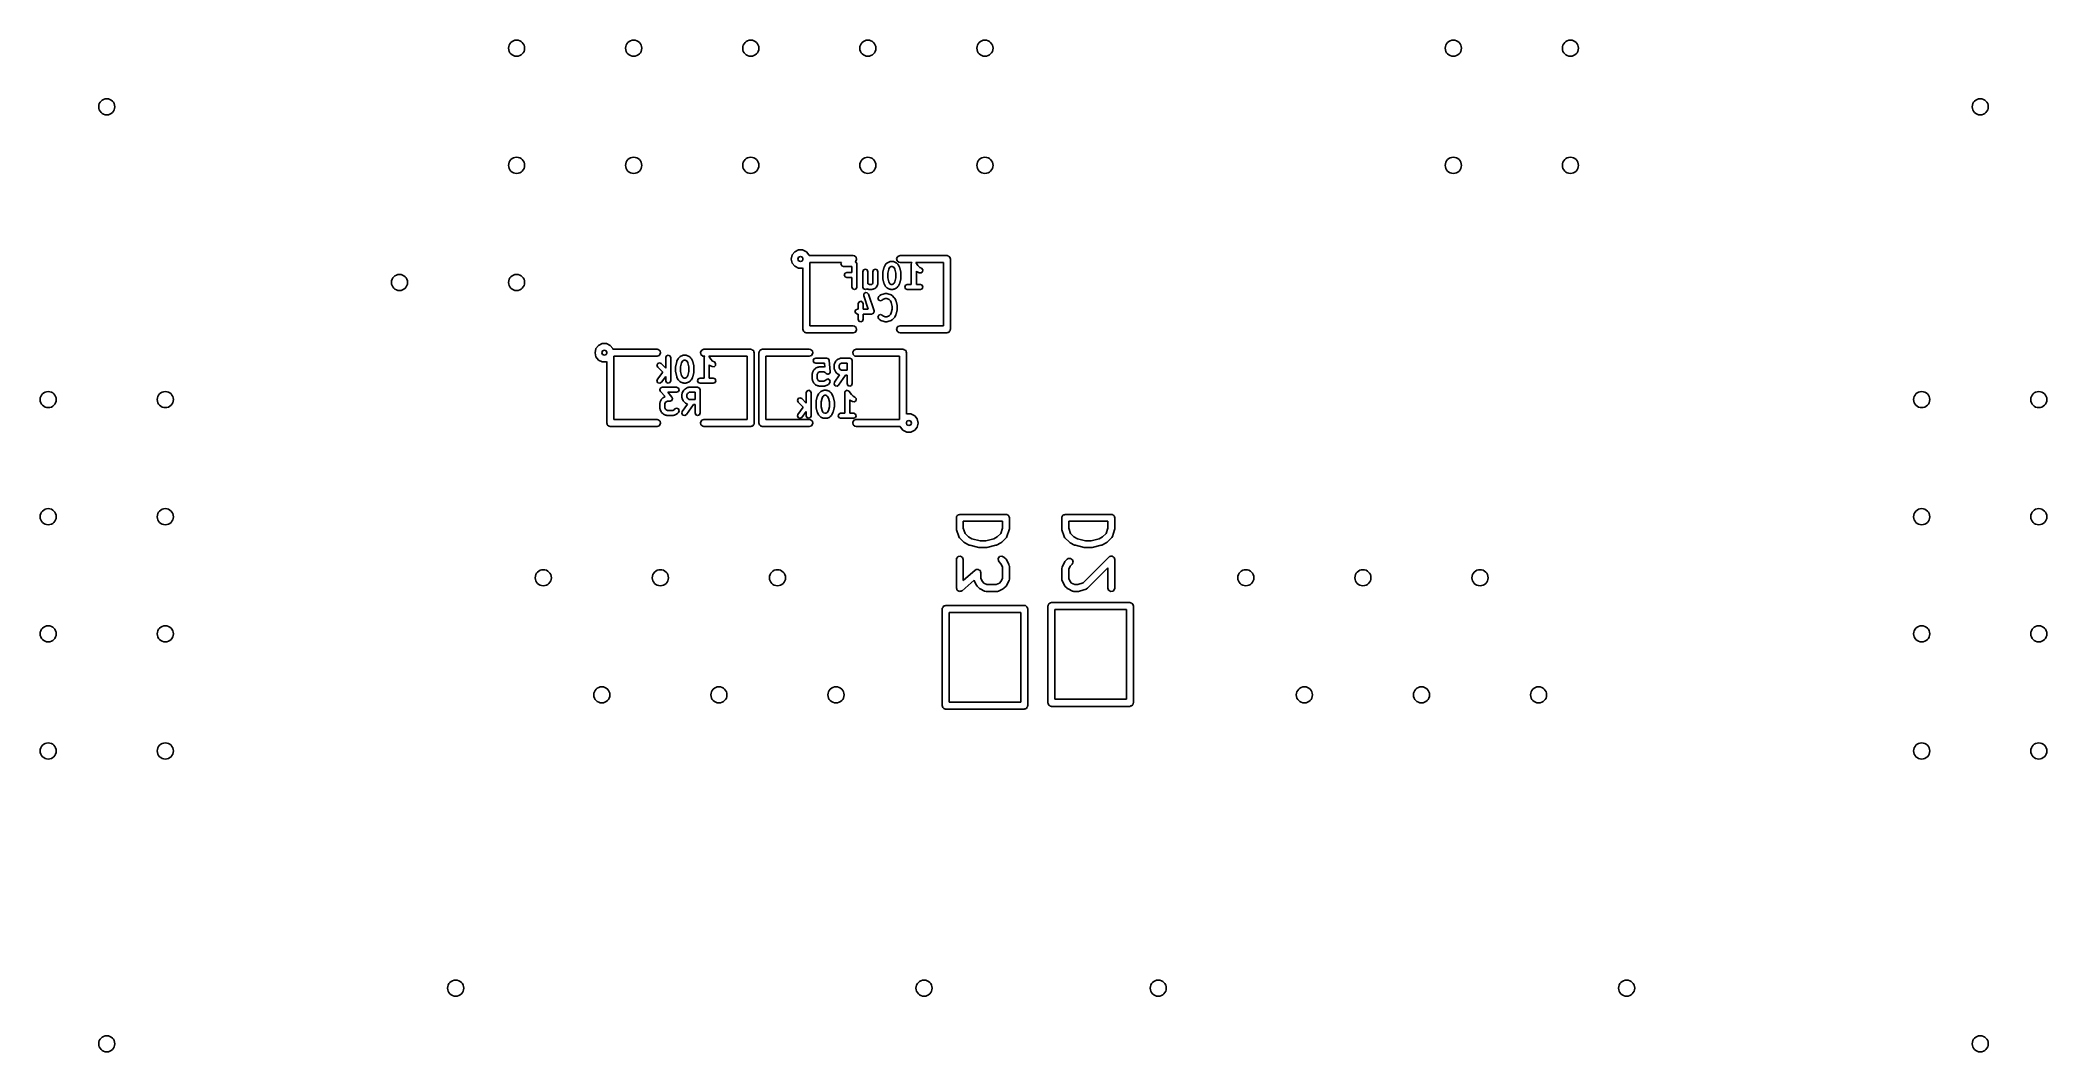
# Model space of a CAD drawing. Extents: x 0.14 to 1.86, y 0.19 to 1.06.
import ezdxf

# ---------------------------------------------------------------- set-up
doc = ezdxf.new("R2010")
doc.units = 0
doc.header["$MEASUREMENT"] = 0
doc.layers.add('BLACK', color=7, linetype='CONTINUOUS')

msp = doc.modelspace()

# ---------------------------------------------------------------- linework, layer by layer
at = {"layer": 'BLACK', "linetype": 'CONTINUOUS'}
for p, q in [((0.7853, 0.8735), (0.7875, 0.8762)), ((0.7875, 0.8762), (0.7907, 0.8778)), ((0.7907, 0.8778), (0.7943, 0.8778)), ((0.7943, 0.8778), (0.7975, 0.8762)), ((0.7975, 0.8762), (0.7997, 0.8735)), ((0.7845, 0.87), (0.7853, 0.8735)), ((0.7853, 0.8665), (0.7845, 0.87)), ((0.7875, 0.8638), (0.7853, 0.8665)), ((0.7907, 0.8622), (0.7875, 0.8638)), ((0.7909, 0.8716), (0.7903, 0.87)), ((0.7903, 0.87), (0.7909, 0.8684)), ((0.7943, 0.8622), (0.7907, 0.8622)), ((0.7925, 0.8722), (0.7909, 0.8716)), ((0.7909, 0.8684), (0.7925, 0.8678)), ((0.7941, 0.8716), (0.7925, 0.8722)), ((0.7925, 0.8678), (0.7941, 0.8684)), ((0.7946, 0.8703), (0.7941, 0.8716)), ((0.7941, 0.8684), (0.7945, 0.8696)), ((0.7945, 0.8624), (0.7943, 0.8622)), ((0.7945, 0.87), (0.7946, 0.8703)), ((0.7945, 0.8696), (0.7945, 0.87)), ((0.7945, 0.81), (0.7945, 0.8624)), ((0.7997, 0.8735), (0.7998, 0.873)), ((0.7998, 0.873), (0.8375, 0.873)), ((0.8276, 0.867), (0.8005, 0.867)), ((0.8005, 0.867), (0.8005, 0.813)), ((0.827, 0.8658), (0.8276, 0.867)), ((0.8277, 0.8643), (0.827, 0.8658)), ((0.8292, 0.8637), (0.8277, 0.8643)), ((0.8364, 0.8637), (0.8292, 0.8637)), ((0.8299, 0.8564), (0.8305, 0.8579)), ((0.8305, 0.8579), (0.832, 0.8586)), ((0.832, 0.8586), (0.8364, 0.8586)), ((0.8364, 0.8586), (0.8364, 0.8637)), ((0.8375, 0.873), (0.8385, 0.8728)), ((0.8385, 0.8728), (0.8401, 0.8715)), ((0.8394, 0.8677), (0.8392, 0.8677)), ((0.8392, 0.8677), (0.8401, 0.8673)), ((0.8404, 0.8695), (0.8394, 0.8677)), ((0.8401, 0.8715), (0.8404, 0.8695)), ((0.8401, 0.8673), (0.8407, 0.8658)), ((0.8407, 0.8658), (0.8407, 0.8461)), ((0.8458, 0.8592), (0.8464, 0.8608)), ((0.8458, 0.8461), (0.8458, 0.8592)), ((0.8464, 0.8608), (0.848, 0.8614)), ((0.848, 0.8614), (0.8495, 0.8608)), ((0.8495, 0.8608), (0.8501, 0.8592)), ((0.8501, 0.8592), (0.8501, 0.8489)), ((0.8543, 0.8592), (0.8549, 0.8608)), ((0.8543, 0.8494), (0.8543, 0.8592)), ((0.8549, 0.8608), (0.8564, 0.8614)), ((0.8564, 0.8614), (0.8579, 0.8608)), ((0.8579, 0.8608), (0.8586, 0.8592)), ((0.8586, 0.8592), (0.8586, 0.8489)), ((0.8627, 0.8583), (0.8628, 0.8586)), ((0.8627, 0.8536), (0.8627, 0.8583)), ((0.8628, 0.8588), (0.8637, 0.8626)), ((0.8628, 0.8586), (0.8628, 0.8588)), ((0.8637, 0.8626), (0.8638, 0.8628)), ((0.8638, 0.8628), (0.8639, 0.863)), ((0.8639, 0.863), (0.8648, 0.8649)), ((0.8648, 0.8649), (0.8651, 0.8651)), ((0.8651, 0.8651), (0.8652, 0.8655)), ((0.8652, 0.8655), (0.8661, 0.8664)), ((0.8661, 0.8664), (0.8665, 0.8665)), ((0.8665, 0.8665), (0.8667, 0.8668)), ((0.8667, 0.8668), (0.8686, 0.8677)), ((0.8678, 0.8613), (0.867, 0.858)), ((0.867, 0.858), (0.867, 0.8539)), ((0.8685, 0.8627), (0.8678, 0.8613)), ((0.8689, 0.8631), (0.8685, 0.8627)), ((0.8686, 0.8677), (0.8691, 0.8678)), ((0.87, 0.8637), (0.8689, 0.8631)), ((0.8691, 0.8678), (0.8695, 0.868)), ((0.8695, 0.868), (0.8714, 0.868)), ((0.8709, 0.8637), (0.87, 0.8637)), ((0.872, 0.8631), (0.8709, 0.8637)), ((0.8714, 0.868), (0.8719, 0.8678)), ((0.8719, 0.8678), (0.8724, 0.8677)), ((0.8725, 0.8627), (0.872, 0.8631)), ((0.8724, 0.8677), (0.8742, 0.8668)), ((0.8731, 0.8613), (0.8725, 0.8627)), ((0.874, 0.858), (0.8731, 0.8613)), ((0.874, 0.8539), (0.874, 0.858)), ((0.8742, 0.8668), (0.8745, 0.8665)), ((0.8745, 0.8665), (0.8748, 0.8664)), ((0.8746, 0.8705), (0.8756, 0.8723)), ((0.8749, 0.8685), (0.8746, 0.8705)), ((0.8748, 0.8664), (0.8757, 0.8655)), ((0.8765, 0.8672), (0.8749, 0.8685)), ((0.8756, 0.8723), (0.8775, 0.873)), ((0.8757, 0.8655), (0.8759, 0.8651)), ((0.8759, 0.8651), (0.8761, 0.8649)), ((0.8761, 0.8649), (0.8771, 0.863)), ((0.8775, 0.867), (0.8765, 0.8672)), ((0.8771, 0.863), (0.8771, 0.8628)), ((0.8771, 0.8628), (0.8773, 0.8626)), ((0.8773, 0.8626), (0.8782, 0.8588)), ((0.8775, 0.873), (0.9175, 0.873)), ((0.8876, 0.867), (0.8775, 0.867)), ((0.8782, 0.8588), (0.8781, 0.8586)), ((0.8781, 0.8586), (0.8783, 0.8583)), ((0.8783, 0.8583), (0.8783, 0.8536)), ((0.8871, 0.8662), (0.8875, 0.8668)), ((0.8872, 0.866), (0.8871, 0.8662)), ((0.8871, 0.8658), (0.8872, 0.866)), ((0.8871, 0.8483), (0.8871, 0.8658)), ((0.8875, 0.8668), (0.8876, 0.867)), ((0.9145, 0.867), (0.891, 0.867)), ((0.891, 0.867), (0.891, 0.867)), ((0.891, 0.867), (0.8928, 0.8644)), ((0.8915, 0.8596), (0.8914, 0.8597)), ((0.8914, 0.8597), (0.8914, 0.8483)), ((0.8918, 0.8595), (0.8915, 0.8596)), ((0.892, 0.8592), (0.8918, 0.8595)), ((0.8939, 0.8583), (0.892, 0.8592)), ((0.8928, 0.8644), (0.8943, 0.8629)), ((0.8955, 0.8581), (0.8939, 0.8583)), ((0.8943, 0.8629), (0.8958, 0.8621)), ((0.8968, 0.8592), (0.8955, 0.8581)), ((0.8958, 0.8621), (0.8969, 0.8609)), ((0.8969, 0.8609), (0.8968, 0.8592)), ((0.9145, 0.813), (0.9145, 0.867)), ((0.9175, 0.873), (0.9179, 0.8729)), ((0.9179, 0.8729), (0.918, 0.8729)), ((0.918, 0.8729), (0.9181, 0.8728)), ((0.9181, 0.8728), (0.9185, 0.8728)), ((0.9185, 0.8728), (0.9191, 0.8723)), ((0.9191, 0.8723), (0.9198, 0.8719)), ((0.9198, 0.8719), (0.9199, 0.8716)), ((0.9199, 0.8716), (0.9201, 0.8715)), ((0.9201, 0.8715), (0.9202, 0.8707)), ((0.9202, 0.8707), (0.9205, 0.87)), ((0.9205, 0.87), (0.9205, 0.81)), ((0.8305, 0.8549), (0.8299, 0.8564)), ((0.832, 0.8543), (0.8305, 0.8549)), ((0.8364, 0.8543), (0.832, 0.8543)), ((0.8364, 0.8461), (0.8364, 0.8543)), ((0.8371, 0.8446), (0.8364, 0.8461)), ((0.8386, 0.844), (0.8371, 0.8446)), ((0.8401, 0.8446), (0.8386, 0.844)), ((0.8407, 0.8461), (0.8401, 0.8446)), ((0.8464, 0.8446), (0.8458, 0.8461)), ((0.848, 0.844), (0.8464, 0.8446)), ((0.8465, 0.8386), (0.8467, 0.8402)), ((0.8467, 0.8402), (0.8479, 0.8413)), ((0.8479, 0.8413), (0.8495, 0.8412)), ((0.8492, 0.8445), (0.848, 0.844)), ((0.8498, 0.8442), (0.8492, 0.8445)), ((0.8495, 0.8412), (0.8506, 0.8399)), ((0.8503, 0.8442), (0.8498, 0.8442)), ((0.8501, 0.8489), (0.8502, 0.8488)), ((0.8502, 0.8488), (0.8513, 0.8483)), ((0.8508, 0.844), (0.8503, 0.8442)), ((0.8506, 0.8399), (0.8553, 0.8259)), ((0.8536, 0.844), (0.8508, 0.844)), ((0.8513, 0.8483), (0.8531, 0.8483)), ((0.8531, 0.8483), (0.8539, 0.8487)), ((0.8541, 0.8442), (0.8536, 0.844)), ((0.8539, 0.8487), (0.8543, 0.8494)), ((0.8545, 0.8442), (0.8541, 0.8442)), ((0.8564, 0.8451), (0.8545, 0.8442)), ((0.8569, 0.8456), (0.8564, 0.8451)), ((0.8574, 0.8461), (0.8569, 0.8456)), ((0.8583, 0.848), (0.8574, 0.8461)), ((0.8584, 0.8485), (0.8583, 0.848)), ((0.8586, 0.8489), (0.8584, 0.8485)), ((0.861, 0.8394), (0.8639, 0.8403)), ((0.8628, 0.8534), (0.8627, 0.8536)), ((0.8628, 0.8531), (0.8628, 0.8534)), ((0.8637, 0.8493), (0.8628, 0.8531)), ((0.8638, 0.8491), (0.8637, 0.8493)), ((0.8639, 0.8489), (0.8638, 0.8491)), ((0.8648, 0.847), (0.8639, 0.8489)), ((0.8639, 0.8403), (0.8642, 0.8403)), ((0.8642, 0.8403), (0.8645, 0.8405)), ((0.8645, 0.8405), (0.8664, 0.8405)), ((0.8651, 0.8468), (0.8648, 0.847)), ((0.8652, 0.8465), (0.8651, 0.8468)), ((0.8661, 0.8455), (0.8652, 0.8465)), ((0.8665, 0.8454), (0.8661, 0.8455)), ((0.8664, 0.8405), (0.8667, 0.8403)), ((0.8667, 0.8451), (0.8665, 0.8454)), ((0.8686, 0.8442), (0.8667, 0.8451)), ((0.8667, 0.8403), (0.8671, 0.8403)), ((0.867, 0.8539), (0.8678, 0.8506)), ((0.8671, 0.8403), (0.8699, 0.8394)), ((0.8678, 0.8506), (0.8685, 0.8493)), ((0.8685, 0.8493), (0.8689, 0.8488)), ((0.8691, 0.8442), (0.8686, 0.8442)), ((0.8689, 0.8488), (0.87, 0.8483)), ((0.8695, 0.844), (0.8691, 0.8442)), ((0.8714, 0.844), (0.8695, 0.844)), ((0.87, 0.8483), (0.8709, 0.8483)), ((0.8709, 0.8483), (0.872, 0.8488)), ((0.8719, 0.8442), (0.8714, 0.844)), ((0.8724, 0.8442), (0.8719, 0.8442)), ((0.872, 0.8488), (0.8725, 0.8493)), ((0.8742, 0.8451), (0.8724, 0.8442)), ((0.8725, 0.8493), (0.8731, 0.8506)), ((0.8731, 0.8506), (0.874, 0.8539)), ((0.8745, 0.8454), (0.8742, 0.8451)), ((0.8748, 0.8455), (0.8745, 0.8454)), ((0.8757, 0.8465), (0.8748, 0.8455)), ((0.8759, 0.8468), (0.8757, 0.8465)), ((0.8761, 0.847), (0.8759, 0.8468)), ((0.8771, 0.8489), (0.8761, 0.847)), ((0.8773, 0.8493), (0.8771, 0.8491)), ((0.8771, 0.8491), (0.8771, 0.8489)), ((0.8782, 0.8531), (0.8773, 0.8493)), ((0.8783, 0.8536), (0.8781, 0.8534)), ((0.8781, 0.8534), (0.8782, 0.8531)), ((0.8815, 0.8461), (0.8821, 0.8476)), ((0.8821, 0.8446), (0.8815, 0.8461)), ((0.8821, 0.8476), (0.8836, 0.8483)), ((0.8836, 0.844), (0.8821, 0.8446)), ((0.8836, 0.8483), (0.8871, 0.8483)), ((0.8892, 0.844), (0.8836, 0.844)), ((0.8949, 0.844), (0.8892, 0.844)), ((0.8914, 0.8483), (0.8949, 0.8483)), ((0.8949, 0.8483), (0.8964, 0.8476)), ((0.8964, 0.8446), (0.8949, 0.844)), ((0.8964, 0.8476), (0.897, 0.8461)), ((0.897, 0.8461), (0.8964, 0.8446)), ((0.8389, 0.8252), (0.8396, 0.8267)), ((0.8396, 0.8237), (0.8389, 0.8252)), ((0.8396, 0.8267), (0.8411, 0.8273)), ((0.8411, 0.823), (0.8396, 0.8237)), ((0.8411, 0.8273), (0.8417, 0.8273)), ((0.8417, 0.823), (0.8411, 0.823)), ((0.8417, 0.8317), (0.8424, 0.8333)), ((0.8417, 0.8273), (0.8417, 0.8317)), ((0.8417, 0.8186), (0.8417, 0.823)), ((0.8424, 0.8333), (0.8439, 0.8339)), ((0.8439, 0.8339), (0.8454, 0.8333)), ((0.8454, 0.8333), (0.846, 0.8317)), ((0.846, 0.8317), (0.846, 0.8273)), ((0.846, 0.8273), (0.8503, 0.8273)), ((0.8533, 0.823), (0.846, 0.823)), ((0.846, 0.823), (0.846, 0.8186)), ((0.8503, 0.8273), (0.8465, 0.8386)), ((0.8536, 0.8232), (0.8533, 0.823)), ((0.854, 0.8231), (0.8536, 0.8232)), ((0.8543, 0.8235), (0.854, 0.8231)), ((0.8548, 0.8237), (0.8543, 0.8235)), ((0.8549, 0.824), (0.8548, 0.8237)), ((0.8552, 0.8242), (0.8549, 0.824)), ((0.8554, 0.8252), (0.8552, 0.8247)), ((0.8552, 0.8247), (0.8552, 0.8242)), ((0.8553, 0.8259), (0.8553, 0.8255)), ((0.8553, 0.8255), (0.8554, 0.8252)), ((0.8586, 0.8364), (0.8593, 0.838)), ((0.8593, 0.8349), (0.8586, 0.8364)), ((0.8593, 0.838), (0.8602, 0.8389)), ((0.8608, 0.8343), (0.8593, 0.8349)), ((0.8593, 0.822), (0.8608, 0.8226)), ((0.8602, 0.8389), (0.8607, 0.8391)), ((0.8607, 0.8391), (0.861, 0.8394)), ((0.8623, 0.8349), (0.8608, 0.8343)), ((0.8608, 0.8226), (0.8623, 0.822)), ((0.8629, 0.8355), (0.8623, 0.8349)), ((0.8649, 0.8362), (0.8629, 0.8355)), ((0.8661, 0.8362), (0.8649, 0.8362)), ((0.8681, 0.8355), (0.8661, 0.8362)), ((0.8693, 0.8342), (0.8681, 0.8355)), ((0.8681, 0.8214), (0.8693, 0.8227)), ((0.87, 0.8329), (0.8693, 0.8342)), ((0.8693, 0.8227), (0.87, 0.8241)), ((0.8699, 0.8394), (0.8703, 0.8391)), ((0.8708, 0.8296), (0.87, 0.8329)), ((0.87, 0.8241), (0.8708, 0.8273)), ((0.8703, 0.8391), (0.8707, 0.8389)), ((0.8707, 0.8389), (0.8726, 0.837)), ((0.8708, 0.8273), (0.8708, 0.8296)), ((0.8726, 0.837), (0.8728, 0.8367)), ((0.8728, 0.8367), (0.873, 0.8365)), ((0.873, 0.8365), (0.874, 0.8346)), ((0.874, 0.8346), (0.874, 0.8343)), ((0.874, 0.8343), (0.8741, 0.8341)), ((0.8741, 0.8228), (0.874, 0.8226)), ((0.8741, 0.8341), (0.8751, 0.8304)), ((0.8751, 0.8265), (0.8741, 0.8228)), ((0.8751, 0.8304), (0.875, 0.8301)), ((0.875, 0.8301), (0.8751, 0.8299)), ((0.8751, 0.8271), (0.875, 0.8268)), ((0.875, 0.8268), (0.8751, 0.8265)), ((0.8751, 0.8299), (0.8751, 0.8271)), ((0.7948, 0.8093), (0.7945, 0.81)), ((0.7949, 0.8085), (0.7948, 0.8093)), ((0.7951, 0.8084), (0.7949, 0.8085)), ((0.7952, 0.8081), (0.7951, 0.8084)), ((0.7959, 0.8077), (0.7952, 0.8081)), ((0.7965, 0.8072), (0.7959, 0.8077)), ((0.7969, 0.8072), (0.7965, 0.8072)), ((0.797, 0.8071), (0.7969, 0.8072)), ((0.7971, 0.8071), (0.797, 0.8071)), ((0.7975, 0.807), (0.7971, 0.8071)), ((0.8375, 0.807), (0.7975, 0.807)), ((0.8005, 0.813), (0.8375, 0.813)), ((0.8375, 0.813), (0.8385, 0.8128)), ((0.8394, 0.8077), (0.8375, 0.807)), ((0.8385, 0.8128), (0.8401, 0.8115)), ((0.8404, 0.8095), (0.8394, 0.8077)), ((0.8401, 0.8115), (0.8404, 0.8095)), ((0.8424, 0.8171), (0.8417, 0.8186)), ((0.8439, 0.8165), (0.8424, 0.8171)), ((0.8454, 0.8171), (0.8439, 0.8165)), ((0.846, 0.8186), (0.8454, 0.8171)), ((0.8586, 0.8205), (0.8593, 0.822)), ((0.8593, 0.819), (0.8586, 0.8205)), ((0.8602, 0.818), (0.8593, 0.819)), ((0.8607, 0.8178), (0.8602, 0.818)), ((0.861, 0.8175), (0.8607, 0.8178)), ((0.8639, 0.8166), (0.861, 0.8175)), ((0.8623, 0.822), (0.8629, 0.8214)), ((0.8629, 0.8214), (0.8649, 0.8208)), ((0.8642, 0.8166), (0.8639, 0.8166)), ((0.8645, 0.8165), (0.8642, 0.8166)), ((0.8664, 0.8165), (0.8645, 0.8165)), ((0.8649, 0.8208), (0.8661, 0.8208)), ((0.8661, 0.8208), (0.8681, 0.8214)), ((0.8667, 0.8166), (0.8664, 0.8165)), ((0.8671, 0.8166), (0.8667, 0.8166)), ((0.8699, 0.8175), (0.8671, 0.8166)), ((0.8703, 0.8178), (0.8699, 0.8175)), ((0.8707, 0.818), (0.8703, 0.8178)), ((0.8726, 0.8199), (0.8707, 0.818)), ((0.8728, 0.8202), (0.8726, 0.8199)), ((0.873, 0.8205), (0.8728, 0.8202)), ((0.874, 0.8223), (0.873, 0.8205)), ((0.874, 0.8226), (0.874, 0.8223)), ((0.8746, 0.8105), (0.8756, 0.8123)), ((0.8749, 0.8085), (0.8746, 0.8105)), ((0.8765, 0.8072), (0.8749, 0.8085)), ((0.8756, 0.8123), (0.8775, 0.813)), ((0.8775, 0.807), (0.8765, 0.8072)), ((0.8775, 0.813), (0.9145, 0.813)), ((0.9175, 0.807), (0.8775, 0.807)), ((0.9182, 0.8073), (0.9175, 0.807)), ((0.919, 0.8074), (0.9182, 0.8073)), ((0.9191, 0.8076), (0.919, 0.8074)), ((0.9194, 0.8077), (0.9191, 0.8076)), ((0.9198, 0.8084), (0.9194, 0.8077)), ((0.9203, 0.809), (0.9198, 0.8084)), ((0.9204, 0.8095), (0.9203, 0.8094)), ((0.9203, 0.8094), (0.9203, 0.809)), ((0.9205, 0.81), (0.9204, 0.8096)), ((0.9204, 0.8096), (0.9204, 0.8095)), ((0.617, 0.79), (0.6178, 0.7935)), ((0.6178, 0.7865), (0.617, 0.79)), ((0.6178, 0.7935), (0.62, 0.7962)), ((0.62, 0.7962), (0.6232, 0.7978)), ((0.6234, 0.7916), (0.6228, 0.79)), ((0.6228, 0.79), (0.6234, 0.7884)), ((0.6232, 0.7978), (0.6268, 0.7978)), ((0.625, 0.7922), (0.6234, 0.7916)), ((0.6234, 0.7884), (0.625, 0.7878)), ((0.6266, 0.7916), (0.625, 0.7922)), ((0.625, 0.7878), (0.6266, 0.7884)), ((0.6271, 0.7903), (0.6266, 0.7916)), ((0.6266, 0.7884), (0.627, 0.7896)), ((0.6268, 0.7978), (0.63, 0.7962)), ((0.627, 0.79), (0.6271, 0.7903)), ((0.627, 0.7896), (0.627, 0.79)), ((0.63, 0.7962), (0.6322, 0.7935)), ((0.6322, 0.7935), (0.6323, 0.793)), ((0.6323, 0.793), (0.67, 0.793)), ((0.67, 0.793), (0.671, 0.7928)), ((0.671, 0.7928), (0.6726, 0.7915)), ((0.6729, 0.7895), (0.6719, 0.7877)), ((0.6726, 0.7915), (0.6729, 0.7895)), ((0.7071, 0.7905), (0.7081, 0.7923)), ((0.7074, 0.7885), (0.7071, 0.7905)), ((0.709, 0.7872), (0.7074, 0.7885)), ((0.7081, 0.7923), (0.71, 0.793)), ((0.71, 0.793), (0.75, 0.793)), ((0.75, 0.793), (0.7504, 0.7929)), ((0.7504, 0.7929), (0.7505, 0.7929)), ((0.7505, 0.7929), (0.7506, 0.7928)), ((0.7506, 0.7928), (0.751, 0.7928)), ((0.751, 0.7928), (0.7516, 0.7923)), ((0.7516, 0.7923), (0.7523, 0.7919)), ((0.7523, 0.7919), (0.7524, 0.7916)), ((0.7524, 0.7916), (0.7526, 0.7915)), ((0.7526, 0.7915), (0.7527, 0.7907)), ((0.7527, 0.7907), (0.753, 0.79)), ((0.753, 0.79), (0.753, 0.73)), ((0.757, 0.79), (0.7571, 0.7904)), ((0.757, 0.73), (0.757, 0.79)), ((0.7571, 0.7905), (0.7572, 0.7906)), ((0.7571, 0.7904), (0.7571, 0.7905)), ((0.7572, 0.791), (0.7577, 0.7916)), ((0.7572, 0.7906), (0.7572, 0.791)), ((0.7577, 0.7916), (0.7581, 0.7923)), ((0.7581, 0.7923), (0.7584, 0.7924)), ((0.7584, 0.7924), (0.7585, 0.7926)), ((0.7585, 0.7926), (0.7593, 0.7927)), ((0.7593, 0.7927), (0.76, 0.793)), ((0.76, 0.793), (0.8, 0.793)), ((0.8, 0.793), (0.801, 0.7928)), ((0.801, 0.7928), (0.8026, 0.7915)), ((0.8029, 0.7895), (0.8019, 0.7877)), ((0.8026, 0.7915), (0.8029, 0.7895)), ((0.8371, 0.7905), (0.8381, 0.7923)), ((0.8374, 0.7885), (0.8371, 0.7905)), ((0.839, 0.7872), (0.8374, 0.7885)), ((0.8381, 0.7923), (0.84, 0.793)), ((0.84, 0.793), (0.88, 0.793)), ((0.88, 0.793), (0.8804, 0.7929)), ((0.8804, 0.7929), (0.8805, 0.7929)), ((0.8805, 0.7929), (0.8806, 0.7928)), ((0.8806, 0.7928), (0.881, 0.7928)), ((0.881, 0.7928), (0.8816, 0.7923)), ((0.8816, 0.7923), (0.8823, 0.7919)), ((0.8823, 0.7919), (0.8824, 0.7916)), ((0.8824, 0.7916), (0.8826, 0.7915)), ((0.8826, 0.7915), (0.8827, 0.7907)), ((0.8827, 0.7907), (0.883, 0.79)), ((0.883, 0.79), (0.883, 0.7376)), ((0.62, 0.7838), (0.6178, 0.7865)), ((0.6232, 0.7822), (0.62, 0.7838)), ((0.6268, 0.7822), (0.6232, 0.7822)), ((0.627, 0.7824), (0.6268, 0.7822)), ((0.627, 0.73), (0.627, 0.7824)), ((0.67, 0.787), (0.633, 0.787)), ((0.633, 0.787), (0.633, 0.733)), ((0.6699, 0.7792), (0.6705, 0.7808)), ((0.6705, 0.7777), (0.6699, 0.7792)), ((0.6719, 0.7877), (0.67, 0.787)), ((0.6703, 0.7674), (0.6748, 0.7734)), ((0.6705, 0.7808), (0.672, 0.7814)), ((0.6748, 0.7734), (0.6705, 0.7777)), ((0.672, 0.7814), (0.6735, 0.7808)), ((0.6735, 0.7808), (0.6774, 0.7769)), ((0.6774, 0.7858), (0.678, 0.7873)), ((0.6774, 0.7769), (0.6774, 0.7858)), ((0.678, 0.7873), (0.6795, 0.788)), ((0.6795, 0.788), (0.681, 0.7873)), ((0.681, 0.7873), (0.6817, 0.7858)), ((0.6817, 0.7858), (0.6817, 0.7661)), ((0.6858, 0.7783), (0.6859, 0.7786)), ((0.6858, 0.7736), (0.6858, 0.7783)), ((0.6859, 0.7734), (0.6858, 0.7736)), ((0.6859, 0.7788), (0.6868, 0.7826)), ((0.6859, 0.7786), (0.6859, 0.7788)), ((0.6859, 0.7731), (0.6859, 0.7734)), ((0.6868, 0.7693), (0.6859, 0.7731)), ((0.6868, 0.7826), (0.687, 0.7828)), ((0.687, 0.783), (0.6879, 0.7849)), ((0.687, 0.7828), (0.687, 0.783)), ((0.6879, 0.7849), (0.6882, 0.7851)), ((0.6882, 0.7851), (0.6883, 0.7855)), ((0.6883, 0.7855), (0.6893, 0.7864)), ((0.6893, 0.7864), (0.6896, 0.7865)), ((0.6896, 0.7865), (0.6898, 0.7868)), ((0.6898, 0.7868), (0.6917, 0.7877)), ((0.6909, 0.7813), (0.6901, 0.778)), ((0.6901, 0.778), (0.6901, 0.7739)), ((0.6901, 0.7739), (0.6909, 0.7706)), ((0.6916, 0.7827), (0.6909, 0.7813)), ((0.6921, 0.7831), (0.6916, 0.7827)), ((0.6917, 0.7877), (0.6922, 0.7878)), ((0.6932, 0.7837), (0.6921, 0.7831)), ((0.6922, 0.7878), (0.6927, 0.788)), ((0.6927, 0.788), (0.6945, 0.788)), ((0.694, 0.7837), (0.6932, 0.7837)), ((0.6951, 0.7831), (0.694, 0.7837)), ((0.6945, 0.788), (0.695, 0.7878)), ((0.695, 0.7878), (0.6955, 0.7877)), ((0.6956, 0.7827), (0.6951, 0.7831)), ((0.6955, 0.7877), (0.6974, 0.7868)), ((0.6963, 0.7813), (0.6956, 0.7827)), ((0.6971, 0.778), (0.6963, 0.7813)), ((0.6963, 0.7706), (0.6971, 0.7739)), ((0.6971, 0.7739), (0.6971, 0.778)), ((0.6974, 0.7868), (0.6976, 0.7865)), ((0.6976, 0.7865), (0.6979, 0.7864)), ((0.6979, 0.7864), (0.6989, 0.7855)), ((0.6989, 0.7855), (0.699, 0.7851)), ((0.699, 0.7851), (0.6993, 0.7849)), ((0.6993, 0.7849), (0.7002, 0.783)), ((0.7002, 0.783), (0.7002, 0.7828)), ((0.7002, 0.7828), (0.7004, 0.7826)), ((0.7004, 0.7826), (0.7013, 0.7788)), ((0.7013, 0.7731), (0.7004, 0.7693)), ((0.7013, 0.7788), (0.7013, 0.7786)), ((0.7013, 0.7786), (0.7014, 0.7783)), ((0.7014, 0.7736), (0.7013, 0.7734)), ((0.7013, 0.7734), (0.7013, 0.7731)), ((0.7014, 0.7783), (0.7014, 0.7736)), ((0.71, 0.787), (0.709, 0.7872)), ((0.7107, 0.787), (0.71, 0.787)), ((0.7102, 0.7862), (0.7106, 0.7868)), ((0.7103, 0.786), (0.7102, 0.7862)), ((0.7102, 0.7858), (0.7103, 0.786)), ((0.7102, 0.7683), (0.7102, 0.7858)), ((0.7106, 0.7868), (0.7107, 0.787)), ((0.747, 0.787), (0.7141, 0.787)), ((0.7141, 0.787), (0.7141, 0.787)), ((0.7141, 0.787), (0.7159, 0.7844)), ((0.7146, 0.7796), (0.7145, 0.7797)), ((0.7145, 0.7797), (0.7145, 0.7683)), ((0.7149, 0.7795), (0.7146, 0.7796)), ((0.7151, 0.7792), (0.7149, 0.7795)), ((0.717, 0.7783), (0.7151, 0.7792)), ((0.7159, 0.7844), (0.7174, 0.7829)), ((0.7187, 0.7781), (0.717, 0.7783)), ((0.7174, 0.7829), (0.7189, 0.7821)), ((0.7199, 0.7792), (0.7187, 0.7781)), ((0.7189, 0.7821), (0.72, 0.7809)), ((0.72, 0.7809), (0.7199, 0.7792)), ((0.747, 0.733), (0.747, 0.787)), ((0.8, 0.787), (0.763, 0.787)), ((0.763, 0.787), (0.763, 0.733)), ((0.8019, 0.7877), (0.8, 0.787)), ((0.8024, 0.7721), (0.8026, 0.7725)), ((0.8024, 0.7674), (0.8024, 0.7721)), ((0.8026, 0.773), (0.8035, 0.7749)), ((0.8026, 0.7725), (0.8026, 0.773)), ((0.8033, 0.7833), (0.8039, 0.7848)), ((0.8039, 0.7818), (0.8033, 0.7833)), ((0.8035, 0.7749), (0.8038, 0.7751)), ((0.8038, 0.7751), (0.8039, 0.7754)), ((0.8039, 0.7848), (0.8055, 0.7855)), ((0.8055, 0.7812), (0.8039, 0.7818)), ((0.8039, 0.7754), (0.8049, 0.7764)), ((0.8049, 0.7764), (0.8052, 0.7765)), ((0.8052, 0.7765), (0.8054, 0.7768)), ((0.8054, 0.7768), (0.8073, 0.7777)), ((0.8055, 0.7855), (0.8148, 0.7855)), ((0.8129, 0.7812), (0.8055, 0.7812)), ((0.8072, 0.7727), (0.8067, 0.7715)), ((0.8067, 0.7715), (0.8067, 0.7679)), ((0.8077, 0.7731), (0.8072, 0.7727)), ((0.8073, 0.7777), (0.8078, 0.7778)), ((0.8088, 0.7737), (0.8077, 0.7731)), ((0.8078, 0.7778), (0.8083, 0.778)), ((0.8083, 0.778), (0.813, 0.778)), ((0.8125, 0.7737), (0.8088, 0.7737)), ((0.8136, 0.7731), (0.8125, 0.7737)), ((0.8132, 0.7778), (0.8129, 0.7812)), ((0.813, 0.778), (0.8132, 0.7778)), ((0.8143, 0.7724), (0.8136, 0.7731)), ((0.8144, 0.7724), (0.8143, 0.7724)), ((0.8144, 0.7723), (0.8144, 0.7724)), ((0.8151, 0.7721), (0.8144, 0.7723)), ((0.8148, 0.7855), (0.8155, 0.7852)), ((0.8158, 0.7718), (0.8151, 0.7721)), ((0.8155, 0.7852), (0.8162, 0.785)), ((0.8159, 0.7718), (0.8158, 0.7718)), ((0.816, 0.7718), (0.8159, 0.7718)), ((0.8166, 0.7721), (0.816, 0.7718)), ((0.8162, 0.785), (0.8163, 0.7849)), ((0.8163, 0.7849), (0.8164, 0.7848)), ((0.8164, 0.7848), (0.8166, 0.7842)), ((0.8166, 0.7842), (0.817, 0.7835)), ((0.8173, 0.7724), (0.8166, 0.7721)), ((0.817, 0.7835), (0.8179, 0.7741)), ((0.8174, 0.7726), (0.8173, 0.7725)), ((0.8173, 0.7725), (0.8173, 0.7724)), ((0.8177, 0.7733), (0.8174, 0.7726)), ((0.8179, 0.7739), (0.8177, 0.7733)), ((0.8179, 0.7741), (0.8179, 0.774)), ((0.8179, 0.774), (0.8179, 0.7739)), ((0.8211, 0.7796), (0.8213, 0.78)), ((0.8211, 0.7767), (0.8211, 0.7796)), ((0.8213, 0.7763), (0.8211, 0.7767)), ((0.8213, 0.78), (0.8214, 0.7805)), ((0.8214, 0.7758), (0.8213, 0.7763)), ((0.8214, 0.7805), (0.8223, 0.7824)), ((0.8223, 0.7739), (0.8214, 0.7758)), ((0.8223, 0.7824), (0.8226, 0.7826)), ((0.8226, 0.7737), (0.8223, 0.7739)), ((0.8226, 0.7826), (0.8227, 0.783)), ((0.8227, 0.7733), (0.8226, 0.7737)), ((0.8227, 0.783), (0.8236, 0.7839)), ((0.8236, 0.7724), (0.8227, 0.7733)), ((0.8236, 0.7839), (0.824, 0.784)), ((0.824, 0.7723), (0.8236, 0.7724)), ((0.824, 0.784), (0.8242, 0.7843)), ((0.8242, 0.772), (0.824, 0.7723)), ((0.8242, 0.7843), (0.8261, 0.7852)), ((0.8259, 0.7711), (0.8242, 0.772)), ((0.826, 0.7802), (0.8254, 0.7791)), ((0.8254, 0.7791), (0.8254, 0.7773)), ((0.8254, 0.7773), (0.826, 0.7761)), ((0.8264, 0.7806), (0.826, 0.7802)), ((0.826, 0.7761), (0.8264, 0.7757)), ((0.8261, 0.7852), (0.8266, 0.7853)), ((0.8275, 0.7812), (0.8264, 0.7806)), ((0.8264, 0.7757), (0.8275, 0.7751)), ((0.8266, 0.7853), (0.827, 0.7855)), ((0.827, 0.7855), (0.8345, 0.7855)), ((0.8324, 0.7812), (0.8275, 0.7812)), ((0.8275, 0.7751), (0.8324, 0.7751)), ((0.8324, 0.7751), (0.8324, 0.7812)), ((0.8345, 0.7855), (0.8361, 0.7848)), ((0.8361, 0.7848), (0.8367, 0.7833)), ((0.8367, 0.7833), (0.8367, 0.7636)), ((0.84, 0.787), (0.839, 0.7872)), ((0.877, 0.787), (0.84, 0.787)), ((0.877, 0.733), (0.877, 0.787)), ((0.6699, 0.7658), (0.6703, 0.7674)), ((0.6707, 0.7644), (0.6699, 0.7658)), ((0.6723, 0.764), (0.6707, 0.7644)), ((0.6737, 0.7648), (0.6723, 0.764)), ((0.6724, 0.7585), (0.6727, 0.7591)), ((0.6724, 0.7584), (0.6724, 0.7585)), ((0.6724, 0.7583), (0.6724, 0.7584)), ((0.6727, 0.7576), (0.6724, 0.7583)), ((0.6727, 0.7591), (0.673, 0.7598)), ((0.6729, 0.7569), (0.6727, 0.7576)), ((0.6768, 0.7525), (0.6729, 0.7569)), ((0.673, 0.7598), (0.6731, 0.7599)), ((0.6731, 0.7599), (0.6738, 0.7602)), ((0.6731, 0.7599), (0.6731, 0.7599)), ((0.6774, 0.7697), (0.6737, 0.7648)), ((0.6738, 0.7602), (0.6745, 0.7605)), ((0.6745, 0.7605), (0.6867, 0.7605)), ((0.6774, 0.7661), (0.6774, 0.7697)), ((0.678, 0.7646), (0.6774, 0.7661)), ((0.6795, 0.764), (0.678, 0.7646)), ((0.6867, 0.7562), (0.6793, 0.7562)), ((0.6793, 0.7562), (0.6827, 0.7522)), ((0.681, 0.7646), (0.6795, 0.764)), ((0.6817, 0.7661), (0.681, 0.7646)), ((0.6867, 0.7605), (0.6882, 0.7598)), ((0.6882, 0.7568), (0.6867, 0.7562)), ((0.687, 0.7691), (0.6868, 0.7693)), ((0.687, 0.7689), (0.687, 0.7691)), ((0.6879, 0.767), (0.687, 0.7689)), ((0.6882, 0.7668), (0.6879, 0.767)), ((0.6883, 0.7665), (0.6882, 0.7668)), ((0.6882, 0.7598), (0.6889, 0.7583)), ((0.6889, 0.7583), (0.6882, 0.7568)), ((0.6893, 0.7655), (0.6883, 0.7665)), ((0.6896, 0.7654), (0.6893, 0.7655)), ((0.6898, 0.7651), (0.6896, 0.7654)), ((0.6917, 0.7642), (0.6898, 0.7651)), ((0.6909, 0.7706), (0.6916, 0.7693)), ((0.6911, 0.7546), (0.6913, 0.755)), ((0.6911, 0.7517), (0.6911, 0.7546)), ((0.6913, 0.755), (0.6914, 0.7555)), ((0.6914, 0.7555), (0.6923, 0.7574)), ((0.6916, 0.7693), (0.6921, 0.7688)), ((0.6922, 0.7642), (0.6917, 0.7642)), ((0.6921, 0.7688), (0.6932, 0.7683)), ((0.6927, 0.764), (0.6922, 0.7642)), ((0.6923, 0.7574), (0.6926, 0.7576)), ((0.6926, 0.7576), (0.6927, 0.758)), ((0.6945, 0.764), (0.6927, 0.764)), ((0.6927, 0.758), (0.6936, 0.7589)), ((0.6932, 0.7683), (0.694, 0.7683)), ((0.6936, 0.7589), (0.694, 0.759)), ((0.694, 0.7683), (0.6951, 0.7688)), ((0.694, 0.759), (0.6942, 0.7593)), ((0.6942, 0.7593), (0.6961, 0.7602)), ((0.695, 0.7642), (0.6945, 0.764)), ((0.6955, 0.7642), (0.695, 0.7642)), ((0.6951, 0.7688), (0.6956, 0.7693)), ((0.696, 0.7552), (0.6954, 0.7541)), ((0.6974, 0.7651), (0.6955, 0.7642)), ((0.6956, 0.7693), (0.6963, 0.7706)), ((0.6964, 0.7556), (0.696, 0.7552)), ((0.6961, 0.7602), (0.6966, 0.7603)), ((0.6975, 0.7562), (0.6964, 0.7556)), ((0.6966, 0.7603), (0.697, 0.7605)), ((0.697, 0.7605), (0.7045, 0.7605)), ((0.6976, 0.7654), (0.6974, 0.7651)), ((0.7024, 0.7562), (0.6975, 0.7562)), ((0.6979, 0.7655), (0.6976, 0.7654)), ((0.6989, 0.7665), (0.6979, 0.7655)), ((0.699, 0.7668), (0.6989, 0.7665)), ((0.6993, 0.767), (0.699, 0.7668)), ((0.7002, 0.7689), (0.6993, 0.767)), ((0.7004, 0.7693), (0.7002, 0.7691)), ((0.7002, 0.7691), (0.7002, 0.7689)), ((0.7024, 0.7501), (0.7024, 0.7562)), ((0.7045, 0.7605), (0.7061, 0.7598)), ((0.7046, 0.7661), (0.7052, 0.7676)), ((0.7052, 0.7646), (0.7046, 0.7661)), ((0.7052, 0.7676), (0.7067, 0.7683)), ((0.7067, 0.764), (0.7052, 0.7646)), ((0.7061, 0.7598), (0.7067, 0.7583)), ((0.7067, 0.7683), (0.7102, 0.7683)), ((0.7124, 0.764), (0.7067, 0.764)), ((0.7067, 0.7583), (0.7067, 0.7386)), ((0.718, 0.764), (0.7124, 0.764)), ((0.7145, 0.7683), (0.718, 0.7683)), ((0.718, 0.7683), (0.7195, 0.7676)), ((0.7195, 0.7646), (0.718, 0.764)), ((0.7195, 0.7676), (0.7201, 0.7661)), ((0.7201, 0.7661), (0.7195, 0.7646)), ((0.7974, 0.7558), (0.798, 0.7573)), ((0.7974, 0.7469), (0.7974, 0.7558)), ((0.798, 0.7573), (0.7995, 0.758)), ((0.7995, 0.758), (0.801, 0.7573)), ((0.801, 0.7573), (0.8017, 0.7558)), ((0.8017, 0.7558), (0.8017, 0.7361)), ((0.8026, 0.7669), (0.8024, 0.7674)), ((0.8026, 0.7664), (0.8026, 0.7669)), ((0.8035, 0.7645), (0.8026, 0.7664)), ((0.8038, 0.7643), (0.8035, 0.7645)), ((0.8039, 0.764), (0.8038, 0.7643)), ((0.8049, 0.763), (0.8039, 0.764)), ((0.8052, 0.7629), (0.8049, 0.763)), ((0.8054, 0.7626), (0.8052, 0.7629)), ((0.8073, 0.7617), (0.8054, 0.7626)), ((0.8067, 0.7679), (0.8072, 0.7668)), ((0.807, 0.753), (0.8079, 0.7549)), ((0.8072, 0.7668), (0.8077, 0.7663)), ((0.8078, 0.7617), (0.8073, 0.7617)), ((0.8077, 0.7663), (0.8088, 0.7658)), ((0.8083, 0.7615), (0.8078, 0.7617)), ((0.8079, 0.7549), (0.8082, 0.7551)), ((0.8082, 0.7551), (0.8083, 0.7555)), ((0.813, 0.7615), (0.8083, 0.7615)), ((0.8083, 0.7555), (0.8093, 0.7564)), ((0.8088, 0.7658), (0.8125, 0.7658)), ((0.8093, 0.7564), (0.8096, 0.7565)), ((0.8096, 0.7565), (0.8098, 0.7568)), ((0.8098, 0.7568), (0.8117, 0.7577)), ((0.8117, 0.7577), (0.8122, 0.7578)), ((0.8122, 0.7578), (0.8127, 0.758)), ((0.8125, 0.7658), (0.8136, 0.7663)), ((0.8127, 0.758), (0.8145, 0.758)), ((0.8134, 0.7617), (0.813, 0.7615)), ((0.8139, 0.7617), (0.8134, 0.7617)), ((0.8136, 0.7663), (0.8143, 0.767)), ((0.8158, 0.7626), (0.8139, 0.7617)), ((0.8143, 0.767), (0.8158, 0.7676)), ((0.8145, 0.758), (0.815, 0.7578)), ((0.815, 0.7578), (0.8155, 0.7577)), ((0.8155, 0.7577), (0.8174, 0.7568)), ((0.8158, 0.7676), (0.8173, 0.767)), ((0.816, 0.7629), (0.8158, 0.7626)), ((0.8164, 0.763), (0.816, 0.7629)), ((0.8173, 0.764), (0.8164, 0.763)), ((0.8173, 0.767), (0.8179, 0.7655)), ((0.8179, 0.7655), (0.8173, 0.764)), ((0.8174, 0.7568), (0.8176, 0.7565)), ((0.8176, 0.7565), (0.8179, 0.7564)), ((0.8179, 0.7564), (0.8189, 0.7555)), ((0.8189, 0.7555), (0.819, 0.7551)), ((0.819, 0.7551), (0.8193, 0.7549)), ((0.8193, 0.7549), (0.8202, 0.753)), ((0.8212, 0.7632), (0.8215, 0.7648)), ((0.8221, 0.7618), (0.8212, 0.7632)), ((0.8215, 0.7648), (0.8259, 0.7711)), ((0.8237, 0.7615), (0.8221, 0.7618)), ((0.825, 0.7624), (0.8237, 0.7615)), ((0.831, 0.7708), (0.825, 0.7624)), ((0.8302, 0.7562), (0.8306, 0.7568)), ((0.8303, 0.756), (0.8302, 0.7562)), ((0.8302, 0.7558), (0.8303, 0.756)), ((0.8302, 0.7383), (0.8302, 0.7558)), ((0.8306, 0.7568), (0.8308, 0.7573)), ((0.8308, 0.7573), (0.831, 0.7574)), ((0.8324, 0.7708), (0.831, 0.7708)), ((0.831, 0.7574), (0.8312, 0.7576)), ((0.8312, 0.7576), (0.8318, 0.7577)), ((0.8318, 0.7577), (0.8324, 0.758)), ((0.8324, 0.7636), (0.8324, 0.7708)), ((0.833, 0.7621), (0.8324, 0.7636)), ((0.8324, 0.758), (0.8326, 0.7579)), ((0.8326, 0.7579), (0.8328, 0.7579)), ((0.8328, 0.7579), (0.8333, 0.7576)), ((0.8345, 0.7615), (0.833, 0.7621)), ((0.8333, 0.7576), (0.8339, 0.7573)), ((0.8339, 0.7573), (0.834, 0.7571)), ((0.834, 0.7571), (0.8341, 0.757)), ((0.8341, 0.757), (0.8359, 0.7544)), ((0.8361, 0.7621), (0.8345, 0.7615)), ((0.8359, 0.7544), (0.8374, 0.7529)), ((0.8367, 0.7636), (0.8361, 0.7621)), ((0.6724, 0.7471), (0.6726, 0.7475)), ((0.6724, 0.7424), (0.6724, 0.7471)), ((0.6726, 0.7419), (0.6724, 0.7424)), ((0.6726, 0.748), (0.6735, 0.7499)), ((0.6726, 0.7475), (0.6726, 0.748)), ((0.6726, 0.7414), (0.6726, 0.7419)), ((0.6735, 0.7395), (0.6726, 0.7414)), ((0.6735, 0.7499), (0.6738, 0.7501)), ((0.6738, 0.7393), (0.6735, 0.7395)), ((0.6738, 0.7501), (0.6739, 0.7504)), ((0.6739, 0.739), (0.6738, 0.7393)), ((0.6739, 0.7504), (0.6749, 0.7514)), ((0.6749, 0.738), (0.6739, 0.739)), ((0.6749, 0.7514), (0.6752, 0.7515)), ((0.6752, 0.7379), (0.6749, 0.738)), ((0.6752, 0.7515), (0.6754, 0.7518)), ((0.6754, 0.7376), (0.6752, 0.7379)), ((0.6754, 0.7518), (0.6768, 0.7525)), ((0.6773, 0.7367), (0.6754, 0.7376)), ((0.6772, 0.7477), (0.6767, 0.7465)), ((0.6767, 0.7465), (0.6767, 0.7429)), ((0.6767, 0.7429), (0.6772, 0.7418)), ((0.6777, 0.7481), (0.6772, 0.7477)), ((0.6772, 0.7418), (0.6777, 0.7413)), ((0.6788, 0.7487), (0.6777, 0.7481)), ((0.6777, 0.7413), (0.6788, 0.7408)), ((0.6811, 0.7487), (0.6788, 0.7487)), ((0.6788, 0.7408), (0.6834, 0.7408)), ((0.6818, 0.7489), (0.6811, 0.7487)), ((0.6825, 0.7492), (0.6818, 0.7489)), ((0.6826, 0.7493), (0.6825, 0.7493)), ((0.6825, 0.7493), (0.6825, 0.7492)), ((0.6829, 0.75), (0.6826, 0.7493)), ((0.6827, 0.7522), (0.6829, 0.7515)), ((0.6829, 0.7515), (0.6832, 0.7508)), ((0.6832, 0.7507), (0.6829, 0.75)), ((0.6832, 0.7508), (0.6832, 0.7507)), ((0.6832, 0.7507), (0.6832, 0.7507)), ((0.6834, 0.7408), (0.6845, 0.7413)), ((0.6845, 0.7413), (0.6852, 0.742)), ((0.6867, 0.7376), (0.6849, 0.7367)), ((0.6852, 0.742), (0.6867, 0.7426)), ((0.6867, 0.7426), (0.6882, 0.742)), ((0.687, 0.7379), (0.6867, 0.7376)), ((0.6873, 0.738), (0.687, 0.7379)), ((0.6882, 0.739), (0.6873, 0.738)), ((0.6882, 0.742), (0.6889, 0.7405)), ((0.6889, 0.7405), (0.6882, 0.739)), ((0.6913, 0.7513), (0.6911, 0.7517)), ((0.6912, 0.7382), (0.6915, 0.7398)), ((0.6921, 0.7368), (0.6912, 0.7382)), ((0.6914, 0.7508), (0.6913, 0.7513)), ((0.6923, 0.7489), (0.6914, 0.7508)), ((0.6915, 0.7398), (0.6959, 0.7461)), ((0.6926, 0.7487), (0.6923, 0.7489)), ((0.6927, 0.7483), (0.6926, 0.7487)), ((0.6936, 0.7474), (0.6927, 0.7483)), ((0.694, 0.7473), (0.6936, 0.7474)), ((0.695, 0.7374), (0.6937, 0.7365)), ((0.6942, 0.747), (0.694, 0.7473)), ((0.6959, 0.7461), (0.6942, 0.747)), ((0.701, 0.7458), (0.695, 0.7374)), ((0.6954, 0.7541), (0.6954, 0.7523)), ((0.6954, 0.7523), (0.696, 0.7511)), ((0.696, 0.7511), (0.6964, 0.7507)), ((0.6964, 0.7507), (0.6975, 0.7501)), ((0.6975, 0.7501), (0.7024, 0.7501)), ((0.7024, 0.7458), (0.701, 0.7458)), ((0.7024, 0.7386), (0.7024, 0.7458)), ((0.703, 0.7371), (0.7024, 0.7386)), ((0.7045, 0.7365), (0.703, 0.7371)), ((0.7061, 0.7371), (0.7045, 0.7365)), ((0.7067, 0.7386), (0.7061, 0.7371)), ((0.7899, 0.7492), (0.7905, 0.7508)), ((0.7905, 0.7477), (0.7899, 0.7492)), ((0.7899, 0.7358), (0.7903, 0.7374)), ((0.7903, 0.7374), (0.7948, 0.7434)), ((0.7905, 0.7508), (0.792, 0.7514)), ((0.7948, 0.7434), (0.7905, 0.7477)), ((0.792, 0.7514), (0.7935, 0.7508)), ((0.7935, 0.7508), (0.7974, 0.7469)), ((0.7974, 0.7397), (0.7937, 0.7348)), ((0.7974, 0.7361), (0.7974, 0.7397)), ((0.8058, 0.7483), (0.8059, 0.7486)), ((0.8058, 0.7436), (0.8058, 0.7483)), ((0.8059, 0.7434), (0.8058, 0.7436)), ((0.8059, 0.7488), (0.8068, 0.7526)), ((0.8059, 0.7486), (0.8059, 0.7488)), ((0.8059, 0.7431), (0.8059, 0.7434)), ((0.8068, 0.7393), (0.8059, 0.7431)), ((0.8068, 0.7526), (0.807, 0.7528)), ((0.807, 0.7391), (0.8068, 0.7393)), ((0.807, 0.7528), (0.807, 0.753)), ((0.807, 0.7389), (0.807, 0.7391)), ((0.8079, 0.737), (0.807, 0.7389)), ((0.8082, 0.7368), (0.8079, 0.737)), ((0.8109, 0.7513), (0.8101, 0.748)), ((0.8101, 0.748), (0.8101, 0.7439)), ((0.8101, 0.7439), (0.8109, 0.7406)), ((0.8116, 0.7527), (0.8109, 0.7513)), ((0.8109, 0.7406), (0.8116, 0.7393)), ((0.8121, 0.7531), (0.8116, 0.7527)), ((0.8116, 0.7393), (0.8121, 0.7388)), ((0.8132, 0.7537), (0.8121, 0.7531)), ((0.8121, 0.7388), (0.8132, 0.7383)), ((0.814, 0.7537), (0.8132, 0.7537)), ((0.8132, 0.7383), (0.814, 0.7383)), ((0.8151, 0.7531), (0.814, 0.7537)), ((0.814, 0.7383), (0.8151, 0.7388)), ((0.8156, 0.7527), (0.8151, 0.7531)), ((0.8151, 0.7388), (0.8156, 0.7393)), ((0.8163, 0.7513), (0.8156, 0.7527)), ((0.8156, 0.7393), (0.8163, 0.7406)), ((0.8171, 0.748), (0.8163, 0.7513)), ((0.8163, 0.7406), (0.8171, 0.7439)), ((0.8171, 0.7439), (0.8171, 0.748)), ((0.8193, 0.737), (0.819, 0.7368)), ((0.8202, 0.7389), (0.8193, 0.737)), ((0.8202, 0.753), (0.8202, 0.7528)), ((0.8202, 0.7528), (0.8204, 0.7526)), ((0.8204, 0.7393), (0.8202, 0.7391)), ((0.8202, 0.7391), (0.8202, 0.7389)), ((0.8204, 0.7526), (0.8213, 0.7488)), ((0.8213, 0.7431), (0.8204, 0.7393)), ((0.8213, 0.7488), (0.8213, 0.7486)), ((0.8213, 0.7486), (0.8214, 0.7483)), ((0.8214, 0.7436), (0.8213, 0.7434)), ((0.8213, 0.7434), (0.8213, 0.7431)), ((0.8214, 0.7483), (0.8214, 0.7436)), ((0.8246, 0.7361), (0.8252, 0.7376)), ((0.8252, 0.7376), (0.8267, 0.7383)), ((0.8267, 0.7383), (0.8302, 0.7383)), ((0.8346, 0.7496), (0.8345, 0.7497)), ((0.8345, 0.7497), (0.8345, 0.7383)), ((0.8345, 0.7383), (0.838, 0.7383)), ((0.8349, 0.7495), (0.8346, 0.7496)), ((0.8351, 0.7492), (0.8349, 0.7495)), ((0.837, 0.7483), (0.8351, 0.7492)), ((0.8387, 0.7481), (0.837, 0.7483)), ((0.8374, 0.7529), (0.8389, 0.7521)), ((0.838, 0.7383), (0.8395, 0.7376)), ((0.8399, 0.7492), (0.8387, 0.7481)), ((0.8389, 0.7521), (0.84, 0.7509)), ((0.8395, 0.7376), (0.8401, 0.7361)), ((0.84, 0.7509), (0.8399, 0.7492)), ((0.883, 0.7376), (0.8832, 0.7378)), ((0.8832, 0.7378), (0.8868, 0.7378)), ((0.8868, 0.7378), (0.89, 0.7362)), ((0.6273, 0.7293), (0.627, 0.73)), ((0.6274, 0.7285), (0.6273, 0.7293)), ((0.6276, 0.7284), (0.6274, 0.7285)), ((0.6277, 0.7281), (0.6276, 0.7284)), ((0.6284, 0.7277), (0.6277, 0.7281)), ((0.629, 0.7272), (0.6284, 0.7277)), ((0.6294, 0.7272), (0.629, 0.7272)), ((0.6295, 0.7271), (0.6294, 0.7272)), ((0.6296, 0.7271), (0.6295, 0.7271)), ((0.63, 0.727), (0.6296, 0.7271)), ((0.67, 0.727), (0.63, 0.727)), ((0.633, 0.733), (0.67, 0.733)), ((0.67, 0.733), (0.671, 0.7328)), ((0.6719, 0.7277), (0.67, 0.727)), ((0.671, 0.7328), (0.6726, 0.7315)), ((0.6729, 0.7295), (0.6719, 0.7277)), ((0.6726, 0.7315), (0.6729, 0.7295)), ((0.6778, 0.7367), (0.6773, 0.7367)), ((0.6783, 0.7365), (0.6778, 0.7367)), ((0.6839, 0.7365), (0.6783, 0.7365)), ((0.6844, 0.7367), (0.6839, 0.7365)), ((0.6849, 0.7367), (0.6844, 0.7367)), ((0.6937, 0.7365), (0.6921, 0.7368)), ((0.7071, 0.7305), (0.7081, 0.7323)), ((0.7074, 0.7285), (0.7071, 0.7305)), ((0.709, 0.7272), (0.7074, 0.7285)), ((0.7081, 0.7323), (0.71, 0.733)), ((0.71, 0.727), (0.709, 0.7272)), ((0.71, 0.733), (0.747, 0.733)), ((0.75, 0.727), (0.71, 0.727)), ((0.7507, 0.7273), (0.75, 0.727)), ((0.7515, 0.7274), (0.7507, 0.7273)), ((0.7516, 0.7276), (0.7515, 0.7274)), ((0.7519, 0.7277), (0.7516, 0.7276)), ((0.7523, 0.7284), (0.7519, 0.7277)), ((0.7528, 0.729), (0.7523, 0.7284)), ((0.7529, 0.7295), (0.7528, 0.7294)), ((0.7528, 0.7294), (0.7528, 0.729)), ((0.753, 0.73), (0.7529, 0.7296)), ((0.7529, 0.7296), (0.7529, 0.7295)), ((0.7573, 0.7293), (0.757, 0.73)), ((0.7574, 0.7285), (0.7573, 0.7293)), ((0.7576, 0.7284), (0.7574, 0.7285)), ((0.7577, 0.7281), (0.7576, 0.7284)), ((0.7584, 0.7277), (0.7577, 0.7281)), ((0.759, 0.7272), (0.7584, 0.7277)), ((0.7594, 0.7272), (0.759, 0.7272)), ((0.7595, 0.7271), (0.7594, 0.7272)), ((0.7596, 0.7271), (0.7595, 0.7271)), ((0.76, 0.727), (0.7596, 0.7271)), ((0.8, 0.727), (0.76, 0.727)), ((0.763, 0.733), (0.8, 0.733)), ((0.7907, 0.7344), (0.7899, 0.7358)), ((0.7923, 0.734), (0.7907, 0.7344)), ((0.7937, 0.7348), (0.7923, 0.734)), ((0.798, 0.7346), (0.7974, 0.7361)), ((0.7995, 0.734), (0.798, 0.7346)), ((0.801, 0.7346), (0.7995, 0.734)), ((0.8, 0.733), (0.801, 0.7328)), ((0.8019, 0.7277), (0.8, 0.727)), ((0.8017, 0.7361), (0.801, 0.7346)), ((0.801, 0.7328), (0.8026, 0.7315)), ((0.8029, 0.7295), (0.8019, 0.7277)), ((0.8026, 0.7315), (0.8029, 0.7295)), ((0.8083, 0.7365), (0.8082, 0.7368)), ((0.8093, 0.7355), (0.8083, 0.7365)), ((0.8096, 0.7354), (0.8093, 0.7355)), ((0.8098, 0.7351), (0.8096, 0.7354)), ((0.8117, 0.7342), (0.8098, 0.7351)), ((0.8122, 0.7342), (0.8117, 0.7342)), ((0.8127, 0.734), (0.8122, 0.7342)), ((0.8145, 0.734), (0.8127, 0.734)), ((0.815, 0.7342), (0.8145, 0.734)), ((0.8155, 0.7342), (0.815, 0.7342)), ((0.8174, 0.7351), (0.8155, 0.7342)), ((0.8176, 0.7354), (0.8174, 0.7351)), ((0.8179, 0.7355), (0.8176, 0.7354)), ((0.8189, 0.7365), (0.8179, 0.7355)), ((0.819, 0.7368), (0.8189, 0.7365)), ((0.8252, 0.7346), (0.8246, 0.7361)), ((0.8267, 0.734), (0.8252, 0.7346)), ((0.8324, 0.734), (0.8267, 0.734)), ((0.838, 0.734), (0.8324, 0.734)), ((0.8371, 0.7305), (0.8381, 0.7323)), ((0.8374, 0.7285), (0.8371, 0.7305)), ((0.839, 0.7272), (0.8374, 0.7285)), ((0.8395, 0.7346), (0.838, 0.734)), ((0.8381, 0.7323), (0.84, 0.733)), ((0.84, 0.727), (0.839, 0.7272)), ((0.8401, 0.7361), (0.8395, 0.7346)), ((0.84, 0.733), (0.877, 0.733)), ((0.8777, 0.727), (0.84, 0.727)), ((0.8778, 0.7265), (0.8777, 0.727)), ((0.88, 0.7238), (0.8778, 0.7265)), ((0.8832, 0.7222), (0.88, 0.7238)), ((0.883, 0.73), (0.8829, 0.7297)), ((0.8829, 0.7297), (0.8834, 0.7284)), ((0.8834, 0.7316), (0.883, 0.7304)), ((0.883, 0.7304), (0.883, 0.73)), ((0.8868, 0.7222), (0.8832, 0.7222)), ((0.885, 0.7322), (0.8834, 0.7316)), ((0.8834, 0.7284), (0.885, 0.7278)), ((0.8866, 0.7316), (0.885, 0.7322)), ((0.885, 0.7278), (0.8866, 0.7284)), ((0.8872, 0.73), (0.8866, 0.7316)), ((0.8866, 0.7284), (0.8872, 0.73)), ((0.89, 0.7238), (0.8868, 0.7222)), ((0.89, 0.7362), (0.8922, 0.7335)), ((0.8922, 0.7265), (0.89, 0.7238)), ((0.8922, 0.7335), (0.893, 0.73)), ((0.893, 0.73), (0.8922, 0.7265)), ((0.9263, 0.6507), (0.9266, 0.6513)), ((0.9266, 0.6513), (0.9269, 0.6514)), ((0.9269, 0.6514), (0.9271, 0.6516)), ((0.9271, 0.6516), (0.9278, 0.6517)), ((0.9278, 0.6517), (0.9285, 0.652)), ((0.9285, 0.652), (0.9679, 0.652)), ((0.9679, 0.652), (0.9683, 0.6519)), ((0.9683, 0.6519), (0.9684, 0.652)), ((0.9684, 0.652), (0.9685, 0.6519)), ((0.9685, 0.6519), (0.9689, 0.6518)), ((0.9689, 0.6518), (0.9695, 0.6513)), ((0.9695, 0.6513), (0.9702, 0.651)), ((1.0163, 0.6507), (1.0166, 0.6513)), ((1.0166, 0.6513), (1.0169, 0.6514)), ((1.0169, 0.6514), (1.0171, 0.6516)), ((1.0171, 0.6516), (1.0178, 0.6517)), ((1.0178, 0.6517), (1.0185, 0.652)), ((1.0185, 0.652), (1.0579, 0.652)), ((1.0579, 0.652), (1.0583, 0.6519)), ((1.0583, 0.6519), (1.0584, 0.652)), ((1.0584, 0.652), (1.0585, 0.6519)), ((1.0585, 0.6519), (1.0589, 0.6518)), ((1.0589, 0.6518), (1.0595, 0.6513)), ((1.0595, 0.6513), (1.0602, 0.651)), ((0.9256, 0.6496), (0.9257, 0.6497)), ((0.9257, 0.6494), (0.9256, 0.6496)), ((0.9256, 0.6491), (0.9257, 0.6494)), ((0.9256, 0.6397), (0.9256, 0.6491)), ((0.9256, 0.6396), (0.9256, 0.6397)), ((0.9257, 0.6388), (0.9256, 0.6396)), ((0.9257, 0.6497), (0.9258, 0.6501)), ((0.9276, 0.6331), (0.9257, 0.6388)), ((0.9258, 0.6501), (0.9263, 0.6507)), ((0.965, 0.6461), (0.9315, 0.6461)), ((0.9315, 0.6461), (0.9315, 0.6402)), ((0.9315, 0.6402), (0.933, 0.6357)), ((0.933, 0.6357), (0.9359, 0.6327)), ((0.9605, 0.6327), (0.9635, 0.6357)), ((0.9635, 0.6357), (0.965, 0.6402)), ((0.965, 0.6402), (0.965, 0.6461)), ((0.9707, 0.6388), (0.9688, 0.6331)), ((0.9702, 0.651), (0.9703, 0.6507)), ((0.9703, 0.6507), (0.9705, 0.6505)), ((0.9705, 0.6505), (0.9706, 0.6498)), ((0.9706, 0.6498), (0.9709, 0.6491)), ((0.9709, 0.6397), (0.9707, 0.6388)), ((0.9707, 0.6388), (0.9707, 0.6388)), ((0.9709, 0.6491), (0.9709, 0.6397)), ((1.0156, 0.6496), (1.0157, 0.6497)), ((1.0157, 0.6494), (1.0156, 0.6496)), ((1.0156, 0.6491), (1.0157, 0.6494)), ((1.0156, 0.6397), (1.0156, 0.6491)), ((1.0156, 0.6396), (1.0156, 0.6397)), ((1.0157, 0.6388), (1.0156, 0.6396)), ((1.0157, 0.6497), (1.0158, 0.6501)), ((1.0176, 0.6331), (1.0157, 0.6388)), ((1.0158, 0.6501), (1.0163, 0.6507)), ((1.055, 0.6461), (1.0215, 0.6461)), ((1.0215, 0.6461), (1.0215, 0.6402)), ((1.0215, 0.6402), (1.023, 0.6357)), ((1.023, 0.6357), (1.0259, 0.6327)), ((1.0505, 0.6327), (1.0535, 0.6357)), ((1.0535, 0.6357), (1.055, 0.6402)), ((1.055, 0.6402), (1.055, 0.6461)), ((1.0607, 0.6388), (1.0588, 0.6331)), ((1.0602, 0.651), (1.0603, 0.6507)), ((1.0603, 0.6507), (1.0605, 0.6505)), ((1.0605, 0.6505), (1.0606, 0.6498)), ((1.0606, 0.6498), (1.0609, 0.6491)), ((1.0609, 0.6397), (1.0607, 0.6388)), ((1.0607, 0.6388), (1.0607, 0.6388)), ((1.0609, 0.6491), (1.0609, 0.6397)), ((0.9277, 0.633), (0.9276, 0.6331)), ((0.9277, 0.6328), (0.9277, 0.633)), ((0.9283, 0.632), (0.9277, 0.6328)), ((0.9321, 0.6282), (0.9283, 0.632)), ((0.9328, 0.6277), (0.9321, 0.6282)), ((0.9321, 0.6282), (0.9321, 0.6282)), ((0.9366, 0.6258), (0.9328, 0.6277)), ((0.9359, 0.6327), (0.9389, 0.6312)), ((0.9367, 0.6258), (0.9366, 0.6258)), ((0.9372, 0.6256), (0.9367, 0.6258)), ((0.9447, 0.6237), (0.9372, 0.6256)), ((0.9389, 0.6312), (0.9458, 0.6295)), ((0.9448, 0.6237), (0.9447, 0.6237)), ((0.9454, 0.6236), (0.9448, 0.6237)), ((0.951, 0.6236), (0.9454, 0.6236)), ((0.9458, 0.6295), (0.9507, 0.6295)), ((0.9507, 0.6295), (0.9575, 0.6312)), ((0.9512, 0.6237), (0.951, 0.6236)), ((0.9517, 0.6237), (0.9512, 0.6237)), ((0.9592, 0.6256), (0.9517, 0.6237)), ((0.9575, 0.6312), (0.9605, 0.6327)), ((0.9594, 0.6257), (0.9592, 0.6256)), ((0.9599, 0.6258), (0.9594, 0.6257)), ((0.9636, 0.6277), (0.9599, 0.6258)), ((0.9644, 0.6282), (0.9636, 0.6277)), ((0.9636, 0.6277), (0.9636, 0.6277)), ((0.9681, 0.632), (0.9644, 0.6282)), ((0.9682, 0.6321), (0.9681, 0.632)), ((0.9683, 0.6322), (0.9682, 0.6321)), ((0.9688, 0.6331), (0.9683, 0.6322)), ((1.0177, 0.633), (1.0176, 0.6331)), ((1.0177, 0.6328), (1.0177, 0.633)), ((1.0183, 0.632), (1.0177, 0.6328)), ((1.0221, 0.6282), (1.0183, 0.632)), ((1.0228, 0.6277), (1.0221, 0.6282)), ((1.0221, 0.6282), (1.0221, 0.6282)), ((1.0266, 0.6258), (1.0228, 0.6277)), ((1.0259, 0.6327), (1.0289, 0.6312)), ((1.0267, 0.6258), (1.0266, 0.6258)), ((1.0272, 0.6256), (1.0267, 0.6258)), ((1.0347, 0.6237), (1.0272, 0.6256)), ((1.0289, 0.6312), (1.0358, 0.6295)), ((1.0348, 0.6237), (1.0347, 0.6237)), ((1.0354, 0.6236), (1.0348, 0.6237)), ((1.041, 0.6236), (1.0354, 0.6236)), ((1.0358, 0.6295), (1.0407, 0.6295)), ((1.0407, 0.6295), (1.0475, 0.6312)), ((1.0412, 0.6237), (1.041, 0.6236)), ((1.0417, 0.6237), (1.0412, 0.6237)), ((1.0492, 0.6256), (1.0417, 0.6237)), ((1.0475, 0.6312), (1.0505, 0.6327)), ((1.0494, 0.6257), (1.0492, 0.6256)), ((1.0499, 0.6258), (1.0494, 0.6257)), ((1.0536, 0.6277), (1.0499, 0.6258)), ((1.0544, 0.6282), (1.0536, 0.6277)), ((1.0536, 0.6277), (1.0536, 0.6277)), ((1.0581, 0.632), (1.0544, 0.6282)), ((1.0582, 0.6321), (1.0581, 0.632)), ((1.0583, 0.6322), (1.0582, 0.6321)), ((1.0588, 0.6331), (1.0583, 0.6322)), ((0.9256, 0.6134), (0.9258, 0.6144)), ((0.9256, 0.5891), (0.9256, 0.6134)), ((0.9258, 0.6144), (0.9271, 0.616)), ((0.9271, 0.616), (0.929, 0.6163)), ((0.929, 0.6163), (0.9308, 0.6153)), ((0.9308, 0.6153), (0.9315, 0.6134)), ((0.9315, 0.6134), (0.9315, 0.5956)), ((0.9315, 0.5956), (0.9416, 0.6044)), ((0.9416, 0.6044), (0.942, 0.6046)), ((0.942, 0.6046), (0.9421, 0.6047)), ((0.9421, 0.6047), (0.9422, 0.6048)), ((0.9422, 0.6048), (0.9425, 0.6049)), ((0.9425, 0.6049), (0.9433, 0.605)), ((0.9433, 0.605), (0.944, 0.6051)), ((0.944, 0.6051), (0.9443, 0.605)), ((0.9443, 0.605), (0.9445, 0.605)), ((0.9445, 0.605), (0.9451, 0.6045)), ((0.9451, 0.6045), (0.9458, 0.6041)), ((0.9458, 0.6041), (0.9459, 0.6039)), ((0.9459, 0.6039), (0.9461, 0.6037)), ((0.9461, 0.6037), (0.9462, 0.6029)), ((0.9462, 0.6029), (0.9465, 0.6022)), ((0.9465, 0.6022), (0.9465, 0.5973)), ((0.9613, 0.6142), (0.9625, 0.6159)), ((0.9615, 0.6122), (0.9613, 0.6142)), ((0.9621, 0.6114), (0.9615, 0.6122)), ((0.9636, 0.6098), (0.9621, 0.6114)), ((0.9625, 0.6159), (0.9644, 0.6164)), ((0.965, 0.6071), (0.9636, 0.6098)), ((0.9644, 0.6164), (0.9662, 0.6155)), ((0.965, 0.5973), (0.965, 0.6071)), ((0.9662, 0.6155), (0.9681, 0.6137)), ((0.9681, 0.6137), (0.9686, 0.6129)), ((0.9686, 0.6129), (0.9687, 0.6129)), ((0.9687, 0.6129), (0.9705, 0.6091)), ((0.9705, 0.6091), (0.9708, 0.6082)), ((0.9708, 0.6082), (0.9708, 0.608)), ((0.9708, 0.608), (0.9709, 0.6078)), ((0.9709, 0.6078), (0.9709, 0.5966)), ((1.0156, 0.6059), (1.0158, 0.6069)), ((1.0156, 0.5966), (1.0156, 0.6059)), ((1.0158, 0.6069), (1.0159, 0.6071)), ((1.0159, 0.6073), (1.0178, 0.611)), ((1.0159, 0.6071), (1.0159, 0.6073)), ((1.0178, 0.611), (1.0183, 0.6117)), ((1.0183, 0.6118), (1.0202, 0.6137)), ((1.0183, 0.6117), (1.0183, 0.6118)), ((1.0202, 0.6137), (1.021, 0.6142)), ((1.021, 0.6142), (1.023, 0.6144)), ((1.0228, 0.6079), (1.0215, 0.6052)), ((1.0215, 0.6052), (1.0215, 0.5973)), ((1.0244, 0.6095), (1.0228, 0.6079)), ((1.023, 0.6144), (1.0247, 0.6133)), ((1.0252, 0.6113), (1.0244, 0.6095)), ((1.0247, 0.6133), (1.0252, 0.6113)), ((1.0338, 0.5935), (1.0558, 0.6155)), ((1.055, 0.6063), (1.0375, 0.5889)), ((1.055, 0.5891), (1.055, 0.6063)), ((1.0558, 0.6155), (1.0563, 0.6159)), ((1.0563, 0.6159), (1.0564, 0.616)), ((1.0564, 0.616), (1.0565, 0.616)), ((1.0565, 0.616), (1.0567, 0.6161)), ((1.0567, 0.6161), (1.0575, 0.6162)), ((1.0575, 0.6162), (1.0584, 0.6163)), ((1.0584, 0.6163), (1.0585, 0.6163)), ((1.0585, 0.6163), (1.0587, 0.6163)), ((1.0587, 0.6163), (1.0594, 0.6158)), ((1.0594, 0.6158), (1.0602, 0.6153)), ((1.0602, 0.6153), (1.0602, 0.6152)), ((1.0602, 0.6152), (1.0603, 0.6151)), ((1.0603, 0.6151), (1.0606, 0.6143)), ((1.0606, 0.6143), (1.0609, 0.6134)), ((1.0609, 0.6134), (1.0609, 0.5891)), ((0.9259, 0.5883), (0.9256, 0.5891)), ((0.926, 0.5875), (0.9259, 0.5883)), ((0.9262, 0.5874), (0.926, 0.5875)), ((0.9263, 0.5872), (0.9262, 0.5874)), ((0.927, 0.5868), (0.9263, 0.5872)), ((0.9276, 0.5863), (0.927, 0.5868)), ((0.9278, 0.5863), (0.9276, 0.5863)), ((0.928, 0.5862), (0.9278, 0.5863)), ((0.9288, 0.5863), (0.928, 0.5862)), ((0.9296, 0.5863), (0.9288, 0.5863)), ((0.9299, 0.5865), (0.9296, 0.5863)), ((0.93, 0.5865), (0.9299, 0.5865)), ((0.9301, 0.5866), (0.93, 0.5865)), ((0.9305, 0.5868), (0.9301, 0.5866)), ((0.9407, 0.5958), (0.9305, 0.5868)), ((0.9409, 0.5952), (0.9407, 0.5958)), ((0.9428, 0.5915), (0.9409, 0.5952)), ((0.9433, 0.5907), (0.9428, 0.5915)), ((0.9428, 0.5915), (0.9428, 0.5915)), ((0.9452, 0.5889), (0.9433, 0.5907)), ((0.9453, 0.5888), (0.9452, 0.5889)), ((0.946, 0.5883), (0.9453, 0.5888)), ((0.9497, 0.5864), (0.946, 0.5883)), ((0.9465, 0.5973), (0.9478, 0.5946)), ((0.9478, 0.5946), (0.949, 0.5934)), ((0.949, 0.5934), (0.9517, 0.592)), ((0.9499, 0.5864), (0.9497, 0.5864)), ((0.95, 0.5863), (0.9499, 0.5864)), ((0.951, 0.5861), (0.95, 0.5863)), ((0.9604, 0.5861), (0.951, 0.5861)), ((0.9517, 0.592), (0.9597, 0.592)), ((0.9597, 0.592), (0.9624, 0.5934)), ((0.9606, 0.5862), (0.9604, 0.5861)), ((0.9607, 0.5861), (0.9606, 0.5862)), ((0.9617, 0.5864), (0.9607, 0.5861)), ((0.9655, 0.5883), (0.9617, 0.5864)), ((0.9624, 0.5934), (0.9636, 0.5946)), ((0.9636, 0.5946), (0.965, 0.5973)), ((0.9662, 0.5889), (0.9655, 0.5883)), ((0.9655, 0.5883), (0.9655, 0.5883)), ((0.9681, 0.5907), (0.9662, 0.5889)), ((0.9687, 0.5915), (0.9681, 0.5908)), ((0.9681, 0.5908), (0.9681, 0.5907)), ((0.9705, 0.5952), (0.9687, 0.5915)), ((0.9706, 0.5954), (0.9705, 0.5952)), ((0.9707, 0.5956), (0.9706, 0.5954)), ((0.9709, 0.5966), (0.9707, 0.5956)), ((1.0156, 0.5964), (1.0156, 0.5966)), ((1.0156, 0.5962), (1.0156, 0.5964)), ((1.0159, 0.5952), (1.0156, 0.5962)), ((1.0178, 0.5915), (1.0159, 0.5952)), ((1.0183, 0.5907), (1.0178, 0.5915)), ((1.0178, 0.5915), (1.0178, 0.5915)), ((1.0202, 0.5889), (1.0183, 0.5907)), ((1.0203, 0.5888), (1.0202, 0.5889)), ((1.021, 0.5883), (1.0203, 0.5888)), ((1.0247, 0.5864), (1.021, 0.5883)), ((1.0215, 0.5973), (1.0228, 0.5946)), ((1.0228, 0.5946), (1.024, 0.5934)), ((1.024, 0.5934), (1.0267, 0.592)), ((1.0249, 0.5864), (1.0247, 0.5864)), ((1.025, 0.5863), (1.0249, 0.5864)), ((1.026, 0.5861), (1.025, 0.5863)), ((1.0298, 0.5861), (1.026, 0.5861)), ((1.0267, 0.592), (1.0293, 0.592)), ((1.0293, 0.592), (1.0338, 0.5935)), ((1.0307, 0.5863), (1.0298, 0.5861)), ((1.0298, 0.5861), (1.0298, 0.5861)), ((1.0363, 0.5881), (1.0307, 0.5863)), ((1.0365, 0.5882), (1.0363, 0.5881)), ((1.0367, 0.5883), (1.0365, 0.5882)), ((1.0375, 0.5889), (1.0367, 0.5883)), ((1.0556, 0.5872), (1.055, 0.5891)), ((1.0574, 0.5862), (1.0556, 0.5872)), ((1.0594, 0.5865), (1.0574, 0.5862)), ((1.0607, 0.5881), (1.0594, 0.5865)), ((1.0609, 0.5891), (1.0607, 0.5881)), ((0.9135, 0.5713), (0.9136, 0.5717)), ((0.9135, 0.4887), (0.9135, 0.5713)), ((0.9136, 0.5718), (0.9137, 0.5719)), ((0.9136, 0.5717), (0.9136, 0.5718)), ((0.9137, 0.5723), (0.9142, 0.5729)), ((0.9137, 0.5719), (0.9137, 0.5723)), ((0.9142, 0.5729), (0.9146, 0.5736)), ((0.9146, 0.5736), (0.9149, 0.5737)), ((0.9149, 0.5737), (0.915, 0.5739)), ((0.915, 0.5739), (0.9158, 0.574)), ((0.9158, 0.574), (0.9165, 0.5743)), ((0.9165, 0.5743), (0.9835, 0.5743)), ((0.9195, 0.5683), (0.9195, 0.4917)), ((0.9805, 0.5683), (0.9195, 0.5683)), ((0.9805, 0.4917), (0.9805, 0.5683)), ((0.9835, 0.5743), (0.9839, 0.5742)), ((0.9839, 0.5742), (0.984, 0.5742)), ((0.984, 0.5742), (0.9841, 0.5741)), ((0.9841, 0.5741), (0.9845, 0.5741)), ((0.9845, 0.5741), (0.9851, 0.5736)), ((0.9851, 0.5736), (0.9858, 0.5732)), ((0.9858, 0.5732), (0.9859, 0.5729)), ((0.9859, 0.5729), (0.9861, 0.5728)), ((0.9861, 0.5728), (0.9862, 0.572)), ((0.9862, 0.572), (0.9865, 0.5713)), ((0.9865, 0.5713), (0.9865, 0.4887)), ((1.0038, 0.5737), (1.0039, 0.5741)), ((1.0038, 0.4911), (1.0038, 0.5737)), ((1.0039, 0.5742), (1.004, 0.5743)), ((1.0039, 0.5741), (1.0039, 0.5742)), ((1.004, 0.5747), (1.0045, 0.5753)), ((1.004, 0.5743), (1.004, 0.5747)), ((1.0045, 0.5753), (1.0049, 0.576)), ((1.0049, 0.576), (1.0052, 0.5761)), ((1.0052, 0.5761), (1.0053, 0.5763)), ((1.0053, 0.5763), (1.0061, 0.5764)), ((1.0061, 0.5764), (1.0068, 0.5767)), ((1.0068, 0.5767), (1.0738, 0.5767)), ((1.0098, 0.5707), (1.0098, 0.4941)), ((1.0708, 0.5707), (1.0098, 0.5707)), ((1.0708, 0.4941), (1.0708, 0.5707)), ((1.0738, 0.5767), (1.0742, 0.5766)), ((1.0742, 0.5766), (1.0743, 0.5766)), ((1.0743, 0.5766), (1.0744, 0.5765)), ((1.0744, 0.5765), (1.0748, 0.5765)), ((1.0748, 0.5765), (1.0754, 0.576)), ((1.0754, 0.576), (1.0761, 0.5756)), ((1.0761, 0.5756), (1.0762, 0.5753)), ((1.0762, 0.5753), (1.0764, 0.5752)), ((1.0764, 0.5752), (1.0765, 0.5744)), ((1.0765, 0.5744), (1.0768, 0.5737)), ((1.0768, 0.5737), (1.0768, 0.4911)), ((0.9138, 0.488), (0.9135, 0.4887)), ((0.9139, 0.4872), (0.9138, 0.488)), ((0.9141, 0.4871), (0.9139, 0.4872)), ((0.9142, 0.4868), (0.9141, 0.4871)), ((0.9149, 0.4864), (0.9142, 0.4868)), ((0.9155, 0.4859), (0.9149, 0.4864)), ((0.9159, 0.4859), (0.9155, 0.4859)), ((0.916, 0.4858), (0.9159, 0.4859)), ((0.9161, 0.4858), (0.916, 0.4858)), ((0.9165, 0.4857), (0.9161, 0.4858)), ((0.9835, 0.4857), (0.9165, 0.4857)), ((0.9195, 0.4917), (0.9805, 0.4917)), ((0.9842, 0.486), (0.9835, 0.4857)), ((0.985, 0.4861), (0.9842, 0.486)), ((0.9851, 0.4863), (0.985, 0.4861)), ((0.9854, 0.4864), (0.9851, 0.4863)), ((0.9858, 0.4871), (0.9854, 0.4864)), ((0.9863, 0.4877), (0.9858, 0.4871)), ((0.9864, 0.4882), (0.9863, 0.4881)), ((0.9863, 0.4881), (0.9863, 0.4877)), ((0.9865, 0.4887), (0.9864, 0.4883)), ((0.9864, 0.4883), (0.9864, 0.4882)), ((1.0041, 0.4904), (1.0038, 0.4911)), ((1.0042, 0.4896), (1.0041, 0.4904)), ((1.0044, 0.4895), (1.0042, 0.4896)), ((1.0045, 0.4892), (1.0044, 0.4895)), ((1.0052, 0.4888), (1.0045, 0.4892)), ((1.0058, 0.4883), (1.0052, 0.4888)), ((1.0062, 0.4883), (1.0058, 0.4883)), ((1.0063, 0.4882), (1.0062, 0.4883)), ((1.0064, 0.4882), (1.0063, 0.4882)), ((1.0068, 0.4881), (1.0064, 0.4882)), ((1.0738, 0.4881), (1.0068, 0.4881)), ((1.0098, 0.4941), (1.0708, 0.4941)), ((1.0745, 0.4884), (1.0738, 0.4881)), ((1.0753, 0.4885), (1.0745, 0.4884)), ((1.0754, 0.4887), (1.0753, 0.4885)), ((1.0757, 0.4888), (1.0754, 0.4887)), ((1.0761, 0.4895), (1.0757, 0.4888)), ((1.0766, 0.4901), (1.0761, 0.4895)), ((1.0767, 0.4906), (1.0766, 0.4905)), ((1.0766, 0.4905), (1.0766, 0.4901)), ((1.0768, 0.4911), (1.0767, 0.4907)), ((1.0767, 0.4907), (1.0767, 0.4906))]:
    msp.add_line(p, q, dxfattribs=at)
at = {"layer": 'BLACK'}
for centre in [(0.55, 1.05), (0.65, 1.05), (0.75, 1.05), (0.85, 1.05), (0.95, 1.05), (1.35, 1.05), (1.45, 1.05), (0.2, 1), (1.8, 1), (0.55, 0.95), (0.65, 0.95), (0.75, 0.95), (0.85, 0.95), (0.95, 0.95), (1.35, 0.95), (1.45, 0.95), (0.45, 0.85), (0.55, 0.85), (0.15, 0.75), (0.25, 0.75), (1.75, 0.75), (1.85, 0.75), (0.15, 0.65), (0.25, 0.65), (1.75, 0.65), (1.85, 0.65), (0.5728, 0.5979), (0.6728, 0.5979), (0.7728, 0.5979), (1.1728, 0.5979), (1.2728, 0.5979), (1.3728, 0.5979), (0.15, 0.55), (0.25, 0.55), (1.75, 0.55), (1.85, 0.55), (0.6228, 0.4979), (0.7228, 0.4979), (0.8228, 0.4979), (1.2228, 0.4979), (1.3228, 0.4979), (1.4228, 0.4979), (0.15, 0.45), (0.25, 0.45), (1.75, 0.45), (1.85, 0.45), (0.498, 0.2475), (0.898, 0.2475), (1.098, 0.2475), (1.498, 0.2475), (0.2, 0.2), (1.8, 0.2)]:
    msp.add_circle(centre, 0.00689, dxfattribs=at)

doc.saveas('drawing.dxf')
